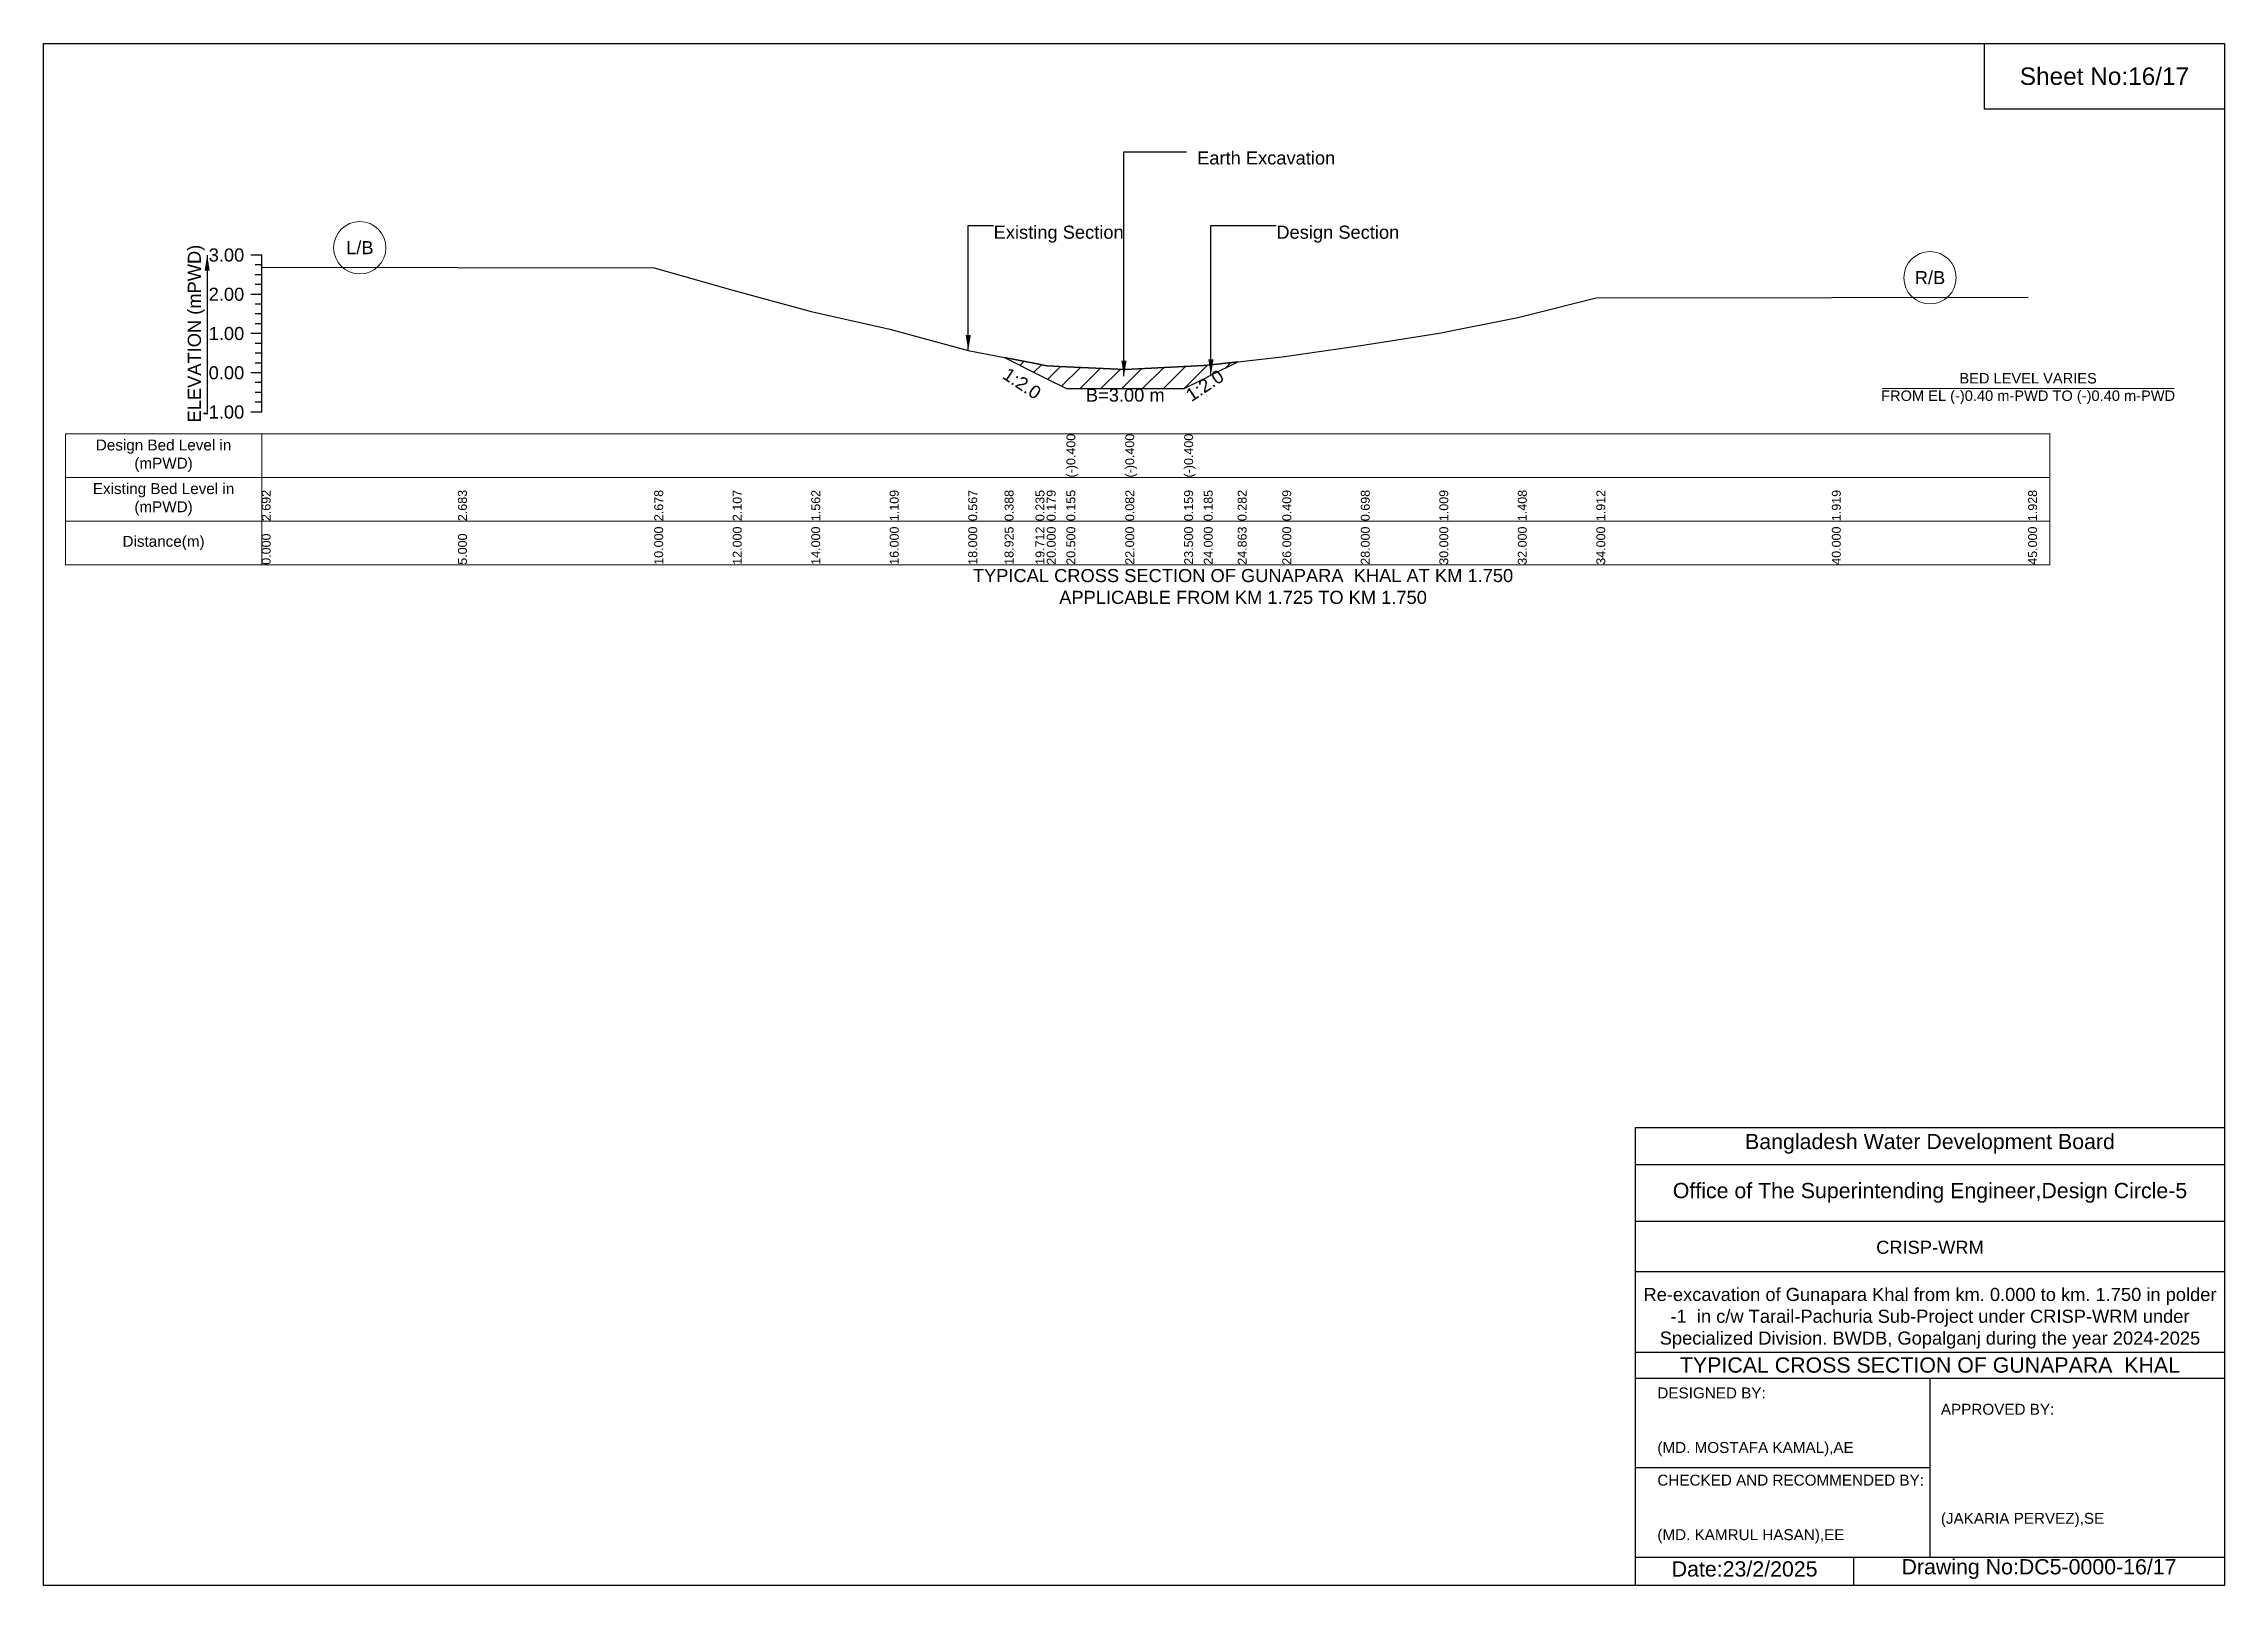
# Model space of a CAD drawing. Header units: inches. Extents: x 91000 to 268000, y -12452 to 3.
# Drawn here: x 250000 to 258000, y -5656 to 0 of the extents above; entities that cross this region are included whole.
import ezdxf

# ---------------------------------------------------------------- set-up
doc = ezdxf.new("R2010")
doc.units = ezdxf.units.IN
doc.header["$LTSCALE"] = 7
doc.header["$MEASUREMENT"] = 0
for name, color, linetype, lineweight in [('Cross section Data Border', 7, 'Continuous', 9), ('Cross Section Labels', 7, 'Continuous', 9), ('Existing_Bed_Level for Xsection', 7, 'Continuous', 25)]:
    doc.layers.add(name, color=color, linetype=linetype, lineweight=lineweight)
doc.styles.get("Standard").update_dxf_attribs({"font": 'arial.ttf'})
doc.dimstyles.get("Standard").update_dxf_attribs({"dimtxt": 0.18, "dimasz": 0.18, "dimexe": 0.18, "dimexo": 0.0625, "dimgap": 0.09, "dimtad": 0, "dimtih": 1, "dimtoh": 1, "dimdec": 4, "dimzin": 0, "dimdsep": 46, "dimtxsty": 'Standard', "dimcen": 0.09, "dimadec": 0, "dimazin": 0, "dimtfac": 1, "dimtdec": 4, "dimtofl": 0, "dimtmove": 0, "dimatfit": 3, "dimfxl": 1, "dimtolj": 1, "dimtzin": 0, "dimarcsym": 0})

msp = doc.modelspace()

# ---------------------------------------------------------------- texts
at = {"attachment_point": 5}
for s, insert, char_height in [('Sheet No:16/17', (257560, -120), 64), ('Bangladesh Water Development Board', (256920, -4036), 56), ('Office of The Superintending Engineer,Design Circle-5', (256920, -4216), 56)]:
    msp.add_mtext(s, dxfattribs=dict(at, insert=insert, char_height=char_height))
for s, insert, char_height, width, attachment_point in [('CRISP-WRM', (256920, -4416), 48, 2240, 5), ('Re-excavation of Gunapara Khal from km. 0.000 to km. 1.750 in polder -1  in c/w Tarail-Pachuria Sub-Project under CRISP-WRM under Specialized Division. BWDB, Gopalganj during the year 2024-2025', (256920, -4676), 48, 2160, 5), ('TYPICAL CROSS SECTION OF GUNAPARA  KHAL', (256920, -4848), 56, 2240, 5), ('DESIGNED BY:^J^J^J(MD. MOSTAFA KAMAL),AE', (255920, -5056), 40, 1120, 4), ('APPROVED BY:^J^J^J^J^J^J(JAKARIA PERVEZ),SE', (256960, -5216), 40, 1120, 4), ('CHECKED AND RECOMMENDED BY:^J^J^J(MD. KAMRUL HASAN),EE', (255920, -5376), 40, 1120, 4), ('Date:23/2/2025 ', (256240, -5596), 56, 1120, 5), ('Drawing No:DC5-0000-16/17', (257320, -5596), 56, 1760, 5)]:
    msp.add_mtext(s, dxfattribs=dict(insert=insert, char_height=char_height, width=width, attachment_point=attachment_point))
at = {"layer": 'Cross section Data Border', "char_height": 40, "width": 640, "attachment_point": 5}
for s, insert in [('Design Bed Level in (mPWD)', (250440, -1511.8)), ('Existing Bed Level in (mPWD)', (250440, -1671.8)), ('Distance(m)', (250440, -1831.8))]:
    msp.add_mtext(s, dxfattribs=dict(at, insert=insert))
at = {"layer": 'Cross Section Labels'}
for s, insert, char_height, attachment_point in [('Earth Excavation', (254231.5, -395.4), 48, 1), ('Existing Section', (253485.1, -667.8), 48, 1), ('Design Section', (254522.2, -667.8), 48, 1), ('L/B', (251160, -748.8), 48, 5), ('R/B', (256920, -858.8), 48, 5), ('B=3.00 m', (253968, -1265.4), 48, 2), ('BED LEVEL VARIES ^JFROM EL (-)0.40 m-PWD TO (-)0.40 m-PWD', (257280, -1265.4), 38.4, 5), ('TYPICAL CROSS SECTION OF GUNAPARA  KHAL AT KM 1.750^JAPPLICABLE FROM KM 1.725 TO KM 1.750', (254400, -1991.8), 48, 5)]:
    msp.add_mtext(s, dxfattribs=dict(at, insert=insert, char_height=char_height, attachment_point=attachment_point))
at = {"layer": 'Cross Section Labels', "char_height": 48, "attachment_point": 2}
for insert, rotation in [((253602.6, -1226.7), 326.30993), ((254246.2, -1234.3), 33.69007)]:
    msp.add_mtext('1:2.0', dxfattribs=dict(at, insert=insert, rotation=rotation))
at = {"layer": 'Existing_Bed_Level for Xsection', "rotation": 90}
for s, insert, char_height, attachment_point in [('ELEVATION (mPWD)', (250560, -1063.8), 48, 5), ('(-)0.400', (253752, -1591.8), 32.8, 1), ('(-)0.400', (253968, -1591.8), 32.8, 1), ('(-)0.400', (254184, -1591.8), 32.8, 1), ('2.692', (250800, -1751.8), 32.8, 1), ('2.683', (251520, -1751.8), 32.8, 1), ('2.678', (252240, -1751.8), 32.8, 1), ('2.107', (252528, -1751.8), 32.8, 1), ('1.562', (252816, -1751.8), 32.8, 1), ('1.109', (253104, -1751.8), 32.8, 1), ('0.567', (253392, -1751.8), 32.8, 1), ('0.388', (253525.2, -1751.8), 32.8, 1), ('0.235', (253638.6, -1751.8), 32.8, 1), ('0.179', (253680, -1751.8), 32.8, 1), ('0.155', (253752, -1751.8), 32.8, 1), ('0.082', (253968, -1751.8), 32.8, 1), ('0.159', (254184, -1751.8), 32.8, 1), ('0.185', (254256, -1751.8), 32.8, 1), ('0.282', (254380.3, -1751.8), 32.8, 1), ('0.409', (254544, -1751.8), 32.8, 1), ('0.698', (254832, -1751.8), 32.8, 1), ('1.009', (255120, -1751.8), 32.8, 1), ('1.408', (255408, -1751.8), 32.8, 1), ('1.912', (255696, -1751.8), 32.8, 1), ('1.919', (256560, -1751.8), 32.8, 1), ('1.928', (257280, -1751.8), 32.8, 1), ('0.000', (250800, -1911.8), 32.8, 1), ('5.000', (251520, -1911.8), 32.8, 1), ('10.000', (252240, -1911.8), 32.8, 1), ('12.000', (252528, -1911.8), 32.8, 1), ('14.000', (252816, -1911.8), 32.8, 1), ('16.000', (253104, -1911.8), 32.8, 1), ('18.000', (253392, -1911.8), 32.8, 1), ('18.925', (253525.2, -1911.8), 32.8, 1), ('19.712', (253638.6, -1911.8), 32.8, 1), ('20.000', (253680, -1911.8), 32.8, 1), ('20.500', (253752, -1911.8), 32.8, 1), ('22.000', (253968, -1911.8), 32.8, 1), ('23.500', (254184, -1911.8), 32.8, 1), ('24.000', (254256, -1911.8), 32.8, 1), ('24.863', (254380.3, -1911.8), 32.8, 1), ('26.000', (254544, -1911.8), 32.8, 1), ('28.000', (254832, -1911.8), 32.8, 1), ('30.000', (255120, -1911.8), 32.8, 1), ('32.000', (255408, -1911.8), 32.8, 1), ('34.000', (255696, -1911.8), 32.8, 1), ('40.000', (256560, -1911.8), 32.8, 1), ('45.000', (257280, -1911.8), 32.8, 1)]:
    msp.add_mtext(s, dxfattribs=dict(at, insert=insert, char_height=char_height, attachment_point=attachment_point))
at = {"layer": 'Existing_Bed_Level for Xsection', "char_height": 48, "attachment_point": 6}
for s, insert in [('3.00', (250736, -775.8)), ('2.00', (250736, -919.8)), ('1.00', (250736, -1063.8)), ('0.00', (250736, -1207.8)), ('-1.00', (250736, -1351.8))]:
    msp.add_mtext(s, dxfattribs=dict(at, insert=insert))

# ---------------------------------------------------------------- hatches: boundary and pattern name
at = {"layer": 'Existing_Bed_Level for Xsection'}
h = msp.add_hatch(dxfattribs=at)
h.set_pattern_fill('ANSI31', color=256, scale=432, style=0)
h.paths.add_polyline_path([(253525.2, -1152), (253638.6, -1208.7), (253680, -1229.4), (253752, -1265.4), (253968, -1265.4), (254184, -1265.4), (254256, -1229.4), (254282.2, -1216.3), (254380.3, -1167.2), (254282.2, -1178.2), (254256, -1181.2), (254184, -1184.9), (253968, -1196), (253752, -1185.5), (253680, -1182), (253638.6, -1174)])

# ---------------------------------------------------------------- linework, layer by layer
for points in [[(250000, 0), (258000, 0), (258000, -5656), (250000, -5656)], [(257120, 0), (258000, 0), (258000, -240), (257120, -240)]]:
    msp.add_lwpolyline(points, close=True)
for points in [[(255840, -5656), (255840, -3976), (258000, -3976)], [(255840, -4112), (258000, -4112)], [(255840, -4320), (258000, -4320)], [(255840, -4504), (258000, -4504)], [(255840, -4800), (258000, -4800)], [(255840, -4896), (258000, -4896)], [(256920, -4896), (256920, -5552)], [(255840, -5224), (256920, -5224)], [(255840, -5552), (258000, -5552)], [(256640, -5552), (256640, -5656)]]:
    msp.add_lwpolyline(points)
at = {"layer": 'Cross section Data Border'}
msp.add_lwpolyline([(250080, -1431.8), (257360, -1431.8), (257360, -1911.8), (250080, -1911.8)], close=True, dxfattribs=at)
for points in [[(250800, -1431.8), (250800, -1911.8)], [(250080, -1591.8), (257360, -1591.8)], [(250080, -1751.8), (257360, -1751.8)]]:
    msp.add_lwpolyline(points, dxfattribs=at)
at = {"layer": 'Cross Section Labels'}
msp.add_lwpolyline([(256744.2, -1265.4), (257815.8, -1265.4)], dxfattribs=at)
for centre in [(251160, -748.8), (256920, -858.8)]:
    msp.add_circle(centre, 96, dxfattribs=at)
at = {"layer": 'Existing_Bed_Level for Xsection'}
for points in [[(250800, -775.8), (250760, -775.8)], [(250800, -1351.8), (250800, -1207.8), (250800, -1063.8), (250800, -919.8), (250800, -775.8)], [(250800, -811.8), (250776, -811.8)], [(250800, -847.8), (250776, -847.8)], [(250800, -820.2), (251520, -821.5), (252240, -822.2), (252528, -904.4), (252816, -982.9), (253104, -1048.1), (253392, -1126.2), (253525.2, -1152), (253638.6, -1174), (253680, -1182), (253752, -1185.5), (253752, -1185.5), (253968, -1196), (253968, -1196), (254184, -1184.9), (254184, -1184.9), (254256, -1181.2), (254282.2, -1178.2), (254380.3, -1167.2), (254544, -1148.9), (254832, -1107.3), (255120, -1062.5), (255408, -1005.1), (255696, -932.5), (256560, -931.5), (257280, -930.2)], [(250800, -919.8), (250760, -919.8)], [(250800, -883.8), (250776, -883.8)], [(250800, -955.8), (250776, -955.8)], [(250800, -991.8), (250776, -991.8)], [(250800, -1027.8), (250776, -1027.8)], [(250800, -1063.8), (250760, -1063.8)], [(250800, -1099.8), (250776, -1099.8)], [(250800, -1135.8), (250776, -1135.8)], [(250800, -1171.8), (250776, -1171.8)], [(250800, -1207.8), (250760, -1207.8)], [(250800, -1243.8), (250776, -1243.8)], [(250800, -1279.8), (250776, -1279.8)], [(250800, -1351.8), (250760, -1351.8)], [(250800, -1315.8), (250776, -1315.8)]]:
    msp.add_lwpolyline(points, dxfattribs=at)
msp.add_lwpolyline([(253525.2, -1152), (253525.2, -1152), (253638.6, -1208.7), (253680, -1229.4), (253752, -1265.4), (253752, -1265.4), (253968, -1265.4), (253968, -1265.4), (254184, -1265.4), (254184, -1265.4), (254256, -1229.4), (254282.2, -1216.3), (254380.3, -1167.2), (254380.3, -1167.2), (254380.3, -1167.2), (254282.2, -1178.2), (254256, -1181.2), (254184, -1184.9), (254184, -1184.9), (253968, -1196), (253968, -1196), (253752, -1185.5), (253752, -1185.5), (253680, -1182), (253638.6, -1174), (253525.2, -1152)], close=True, dxfattribs=at)

msp.set_redraw_order([(e.dxf.handle, doc.entitydb.next_handle()) for e in msp.query("TEXT MTEXT ATTDEF DIMENSION ARC_DIMENSION")])  # texts and dimensions are drawn at this point

# ---------------------------------------------------------------- leaders
at = {"layer": 'Cross Section Labels', "annotation_type": 0, "has_hookline": 1, "hookline_direction": 0}
for points, text_width in [([(253963.2, -1220.4), (253963.2, -397.6), (254192.4, -397.6)], 497), ([(253392, -1126.2), (253392, -667.8), (253485, -667.8)], 467.2), ([(254282.2, -1216.3), (254282.2, -667.8), (254522.1, -667.8)], 441.2)]:
    msp.add_leader(points, dimstyle='Standard', override={"dimasz": 57.6}, dxfattribs=dict(at, text_width=text_width))
at = {"layer": 'Existing_Bed_Level for Xsection'}
msp.add_leader([(250600, -775.8), (250600, -1351.8)], dimstyle='Standard', override={"dimasz": 57.6}, dxfattribs=at)

doc.saveas('drawing.dxf')
